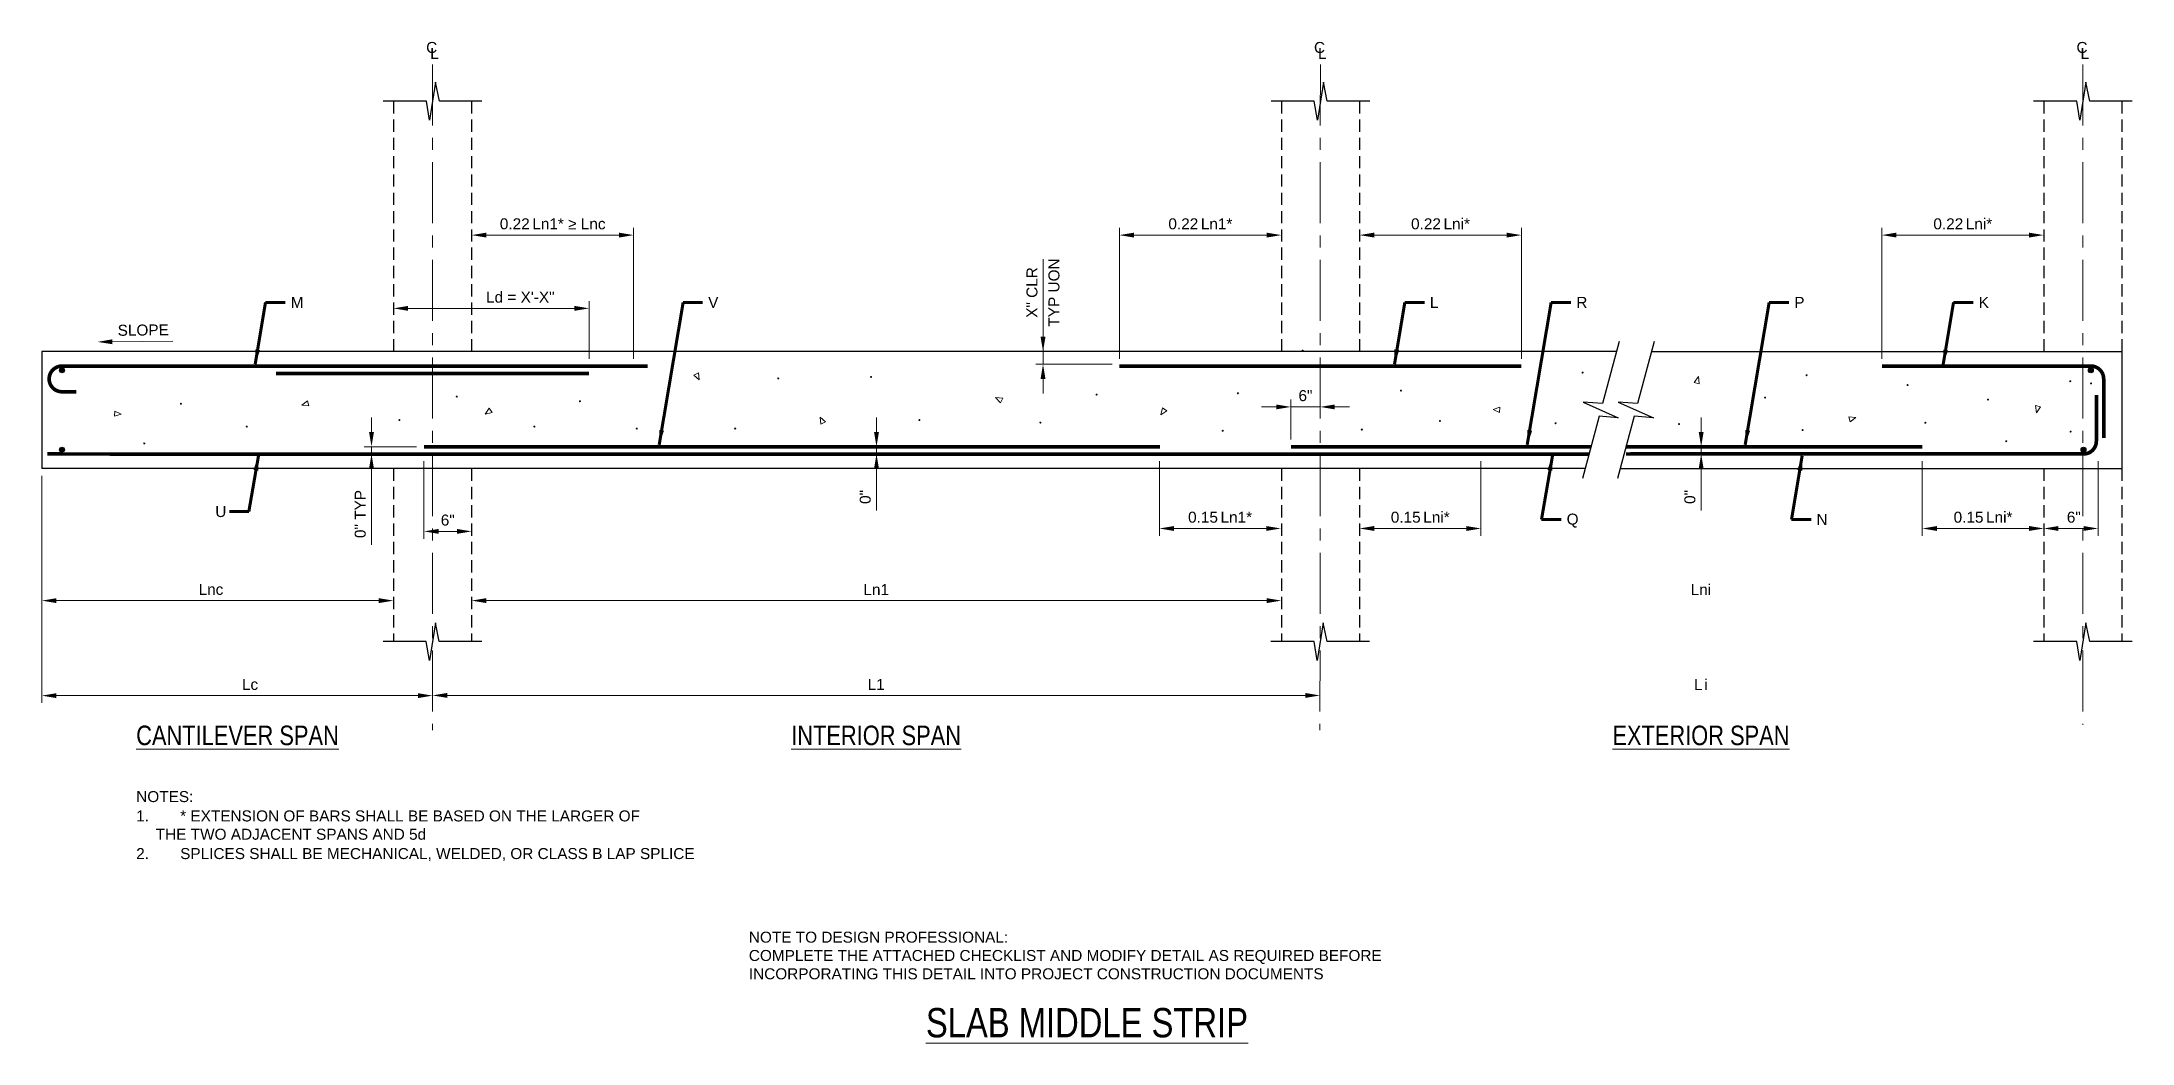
# Model space of a CAD drawing. Header units: inches. Extents: x 697 to 911, y 549 to 651.
import ezdxf

# ---------------------------------------------------------------- set-up
doc = ezdxf.new("R2010")
doc.units = ezdxf.units.IN
doc.header["$LTSCALE"] = 5
doc.header["$MEASUREMENT"] = 0
doc.linetypes.add('CENTER', pattern=[2, 1.25, -0.25, 0.25, -0.25])
doc.linetypes.add('HIDDEN', pattern=[0.375, 0.25, -0.125])
for name, color, linetype, lineweight in [('S-ANNO-DIMS', 1, 'Continuous', 20), ('S-ANNO-TEXT', 7, 'Continuous', 20), ('S-DELT-PATT', 7, 'Continuous', 15), ('S-DETL', 3, 'Continuous', 30), ('S-GRID', 9, 'CENTER', 20)]:
    doc.layers.add(name, color=color, linetype=linetype, lineweight=lineweight)
doc.styles.add('Romans', font='arial.ttf')
doc.dimstyles.get("Standard").update_dxf_attribs({"dimtxt": 0.18, "dimasz": 0.18, "dimexe": 0.18, "dimexo": 0.0625, "dimgap": 0.09, "dimtad": 0, "dimtih": 1, "dimtoh": 1, "dimdec": 4, "dimzin": 0, "dimdsep": 46, "dimtxsty": 'Standard', "dimcen": 0.09, "dimadec": 0, "dimazin": 0, "dimtfac": 1, "dimtdec": 4, "dimtofl": 0, "dimtmove": 0, "dimatfit": 3, "dimfxl": 1, "dimtolj": 1, "dimtzin": 0, "dimarcsym": 0})

msp = doc.modelspace()

# ---------------------------------------------------------------- texts
at = {"layer": 'S-ANNO-DIMS', "insert": (799.9612502735384, 625.3881508145694), "char_height": 1.125, "attachment_point": 5, "rotation": 90.00000000000001, "line_spacing_factor": 1.2, "style": 'Romans'}
msp.add_mtext('\\A1;X" CLR\\PTYP UON', dxfattribs=at)
at = {"layer": 'S-ANNO-DIMS', "char_height": 1.125, "attachment_point": 5, "style": 'Romans'}
for s, insert in [('Lni', (867.3110905182183, 594.968624815197)), ('\\A1;{\\T1.2;L}i', (867.3120246734287, 585.2384647728827))]:
    msp.add_mtext(s, dxfattribs=dict(at, insert=insert))
at = {"layer": 'S-ANNO-TEXT', "linetype": 'HIDDEN', "style": 'Romans'}
for s, p in [('C', (736.8105550295147, 649.9117160607057)), ('C', (827.7003058685222, 649.9117160607057)), ('C', (905.7594563706124, 649.9117160607057)), ('L', (737.2222064623951, 649.2947407901759)), ('L', (828.1119573014029, 649.2947407901759)), ('L', (906.1711078034926, 649.2947407901759))]:
    msp.add_text(s, height=1.125, dxfattribs=at).set_placement(p)
at = {"layer": 'S-ANNO-TEXT', "style": 'Romans', "width": 0.8}
for s, height, p in [('%%UCANTILEVER SPAN', 2, (707.1289319055729, 579.0452519488717)), ('%%UINTERIOR SPAN', 2, (774.1821426824066, 579.0452519488717)), ('%%UEXTERIOR SPAN', 2, (858.2484503214508, 579.0452519488717)), ('%%USLAB MIDDLE STRIP', 3, (787.972340287267, 549.1314306361551))]:
    msp.add_text(s, height=height, dxfattribs=at).set_placement(p)
at = {"layer": 'S-ANNO-TEXT', "attachment_point": 1, "style": 'Romans'}
for s, insert, char_height in [('\\A1;\\pxql;M', (722.9421643532544, 624.9393723036749), 1.125), ('\\A1;\\pxql;V', (765.6800293702712, 624.9393723036749), 1.125), ('\\A1;L', (839.5607394777566, 624.9393723036749), 1.125), ('\\A1;R', (854.5571589287277, 624.9393723036749), 1.125), ('\\A1;P', (876.8690021171873, 624.9393723036749), 1.125), ('\\A1;K', (895.7476546305637, 624.9393723036749), 1.125), ('\\A1;\\pxql;U', (715.2227618281216, 603.5240203355212), 1.125), ('\\A1;Q', (853.5660598439703, 602.750537498262), 1.125), ('\\A1;N', (879.1493115395391, 602.6968198993534), 1.125), ('NOTE TO DESIGN PROFESSIONAL: \\PCOMPLETE THE ATTACHED CHECKLIST AND MODIFY DETAIL AS REQUIRED BEFORE \\PINCORPORATING THIS DETAIL INTO PROJECT CONSTRUCTION DOCUMENTS', (769.8455670592587, 559.9491318639855), 1.124999992025816)]:
    msp.add_mtext(s, dxfattribs=dict(at, insert=insert, char_height=char_height))
at = {"layer": 'S-ANNO-TEXT', "insert": (705.2215765516651, 622.0773733714927), "char_height": 1.125, "attachment_point": 1, "rotation": 0.5968094512294425, "style": 'Romans'}
msp.add_mtext('\\A1;\\pxql;SLOPE', dxfattribs=at)
at = {"layer": 'S-ANNO-TEXT', "insert": (707.1289319055729, 574.341981650286), "char_height": 1.125, "width": 54.62669849063508, "attachment_point": 1, "style": 'Romans'}
msp.add_mtext('\\A1;\\pxi-1.7778,l1.7778,ql;NOTES:{\\H0.05556x;\\P\\H0.99999x;\\P\\H18x;1.^I* EXTENSION OF BARS SHALL BE BASED ON THE LARGER OF THE TWO ADJACENT }SPANS AND 5d{\\H0.05556x;\\P\\H0.99999x;\\P\\H18x;2.^ISPLICES SHALL BE MECHANICAL, WELDED, OR CLASS B LAP SPLICE}', dxfattribs=at)

# ---------------------------------------------------------------- blocks, each defined once
blk = doc.blocks.new('*D5')
at = {"layer": 'Defpoints', "color": 0, "transparency": 16777216}
for p in [(907.9813666713084, 608.8532343752795), (902.4134403408042, 601.2264848857674), (907.9813666713084, 601.2264848857674)]:
    blk.add_point(p, dxfattribs=at)
at = {"layer": 'S-ANNO-DIMS', "transparency": 16777216}
for p, q in [((907.9813666713084, 608.1032343752795), (907.9813666713084, 600.4764848857674)), ((903.9134403408042, 601.2264848857674), (906.4813666713084, 601.2264848857674))]:
    blk.add_line(p, q, dxfattribs=at)
for points in [[(903.9134403408042, 601.4764848857674), (903.9134403408042, 600.9764848857674), (902.4134403408042, 601.2264848857674)], [(906.4813666713084, 601.4764848857674), (906.4813666713084, 600.9764848857674), (907.9813666713084, 601.2264848857674)]]:
    blk.add_solid(points, dxfattribs=at)
at = {"layer": 'S-ANNO-DIMS', "transparency": 16777216, "insert": (905.4871351624437, 602.3752741081412), "char_height": 1.125, "attachment_point": 5, "style": 'Romans'}
blk.add_mtext('\\A1;6"    ', dxfattribs=at)
blk = doc.blocks.new('*D0')
at = {"layer": 'Defpoints', "color": 0, "transparency": 16777216}
for p in [(741.4645389997066, 631.2631669483915), (741.4645389997066, 619.3532343752786), (758.0440011020191, 617.8533994662471)]:
    blk.add_point(p, dxfattribs=at)
at = {"layer": 'S-ANNO-DIMS', "transparency": 16777216}
for p, q in [((758.0440011020191, 618.6033994662471), (758.0440011020191, 632.0131669483915)), ((756.5440011020191, 631.2631669483915), (742.9645389997066, 631.2631669483915))]:
    blk.add_line(p, q, dxfattribs=at)
for points in [[(742.9645389997066, 631.5131669483915), (742.9645389997066, 631.0131669483915), (741.4645389997066, 631.2631669483915)], [(756.5440011020191, 631.5131669483915), (756.5440011020191, 631.0131669483915), (758.0440011020191, 631.2631669483915)]]:
    blk.add_solid(points, dxfattribs=at)
at = {"layer": 'S-ANNO-DIMS', "transparency": 16777216, "insert": (749.764819360238, 632.4119561707653), "char_height": 1.125, "attachment_point": 5, "style": 'Romans'}
blk.add_mtext('\\A1;0.2{\\T1.3;2}Ln1* ≥ Lnc ', dxfattribs=at)
blk = doc.blocks.new('*D1')
at = {"layer": 'Defpoints', "color": 0, "transparency": 16777216}
for p in [(825.3308992319174, 613.6744859309163), (825.3308992319174, 609.6032343752793), (828.3313404521854, 609.6032343752793)]:
    blk.add_point(p, dxfattribs=at)
at = {"layer": 'S-ANNO-DIMS', "transparency": 16777216}
for p, q in [((825.3308992319174, 610.3532343752793), (825.3308992319174, 614.4244859309163)), ((823.8308992319174, 613.6744859309163), (822.3308992319174, 613.6744859309163)), ((828.3313404521854, 613.6744859309163), (825.3308992319174, 613.6744859309163)), ((829.8313404521854, 613.6744859309163), (831.3313404521854, 613.6744859309163))]:
    blk.add_line(p, q, dxfattribs=at)
for points in [[(823.8308992319174, 613.9244859309163), (823.8308992319174, 613.4244859309163), (825.3308992319174, 613.6744859309163)], [(829.8313404521854, 613.9244859309163), (829.8313404521854, 613.4244859309163), (828.3313404521854, 613.6744859309163)]]:
    blk.add_solid(points, dxfattribs=at)
at = {"layer": 'S-ANNO-DIMS', "transparency": 16777216, "insert": (826.8311198420514, 614.8232751532901), "char_height": 1.125, "attachment_point": 5, "style": 'Romans'}
blk.add_mtext('\\A1;6"', dxfattribs=at)
blk = doc.blocks.new('*D2')
at = {"layer": 'Defpoints', "color": 0, "transparency": 16777216}
for p in [(737.4645389997066, 584.1353789262071), (828.3120246734287, 584.1353789262071), (737.4645389997066, 581.1462539710546)]:
    blk.add_point(p, dxfattribs=at)
at = {"layer": 'S-ANNO-DIMS', "transparency": 16777216}
blk.add_line((826.8120246734287, 584.1353789262071), (738.9645389997066, 584.1353789262071), dxfattribs=at)
for points in [[(738.9645389997066, 584.3853789262071), (738.9645389997066, 583.8853789262071), (737.4645389997066, 584.1353789262071)], [(826.8120246734287, 584.3853789262071), (826.8120246734287, 583.8853789262071), (828.3120246734287, 584.1353789262071)]]:
    blk.add_solid(points, dxfattribs=at)
at = {"layer": 'S-ANNO-DIMS', "transparency": 16777216, "insert": (782.8882818365677, 585.2649832918278), "char_height": 1.125, "attachment_point": 5, "style": 'Romans'}
blk.add_mtext('\\A1;L1', dxfattribs=at)
blk = doc.blocks.new('*D3')
at = {"layer": 'Defpoints', "color": 0, "transparency": 16777216}
for p in [(807.7823874089567, 631.2631669483915), (824.361849511269, 631.2631669483915), (807.7823874089567, 617.8543826334084)]:
    blk.add_point(p, dxfattribs=at)
at = {"layer": 'S-ANNO-DIMS', "transparency": 16777216}
for p, q in [((807.7823874089567, 618.6043826334084), (807.7823874089567, 632.0131669483915)), ((822.861849511269, 631.2631669483915), (809.2823874089567, 631.2631669483915))]:
    blk.add_line(p, q, dxfattribs=at)
for points in [[(809.2823874089567, 631.5131669483915), (809.2823874089567, 631.0131669483915), (807.7823874089567, 631.2631669483915)], [(822.861849511269, 631.5131669483915), (822.861849511269, 631.0131669483915), (824.361849511269, 631.2631669483915)]]:
    blk.add_solid(points, dxfattribs=at)
at = {"layer": 'S-ANNO-DIMS', "transparency": 16777216, "insert": (816.0721184601128, 632.4119561707653), "char_height": 1.125, "attachment_point": 5, "style": 'Romans'}
blk.add_mtext('\\A1;0.2{\\T1.3;2}Ln1*', dxfattribs=at)
blk = doc.blocks.new('*D4')
at = {"layer": 'Defpoints', "color": 0, "transparency": 16777216}
for p in [(832.361849511269, 631.2631669483912), (832.361849511269, 619.3532343752786), (848.9413116135814, 617.8543826334082)]:
    blk.add_point(p, dxfattribs=at)
at = {"layer": 'S-ANNO-DIMS', "transparency": 16777216}
for p, q in [((848.9413116135814, 618.6043826334082), (848.9413116135814, 632.0131669483912)), ((847.4413116135814, 631.2631669483912), (833.861849511269, 631.2631669483912))]:
    blk.add_line(p, q, dxfattribs=at)
for points in [[(833.861849511269, 631.5131669483912), (833.861849511269, 631.0131669483912), (832.361849511269, 631.2631669483912)], [(847.4413116135814, 631.5131669483912), (847.4413116135814, 631.0131669483912), (848.9413116135814, 631.2631669483912)]]:
    blk.add_solid(points, dxfattribs=at)
at = {"layer": 'S-ANNO-DIMS', "transparency": 16777216, "insert": (840.6515805624252, 632.411956170765), "char_height": 1.125, "attachment_point": 5, "style": 'Romans'}
blk.add_mtext('\\A1;0.2{\\T1.3;2}Lni* ', dxfattribs=at)
blk = doc.blocks.new('*D6')
at = {"layer": 'Defpoints', "color": 0, "transparency": 16777216}
for p in [(736.5833232902631, 608.8532343752797), (741.4645389997066, 607.3532343752784), (736.5833232902631, 600.9308655349025)]:
    blk.add_point(p, dxfattribs=at)
at = {"layer": 'S-ANNO-DIMS', "transparency": 16777216}
for p, q in [((736.5833232902631, 608.1032343752797), (736.5833232902631, 600.1808655349025)), ((739.9645389997066, 600.9308655349025), (738.0833232902631, 600.9308655349025))]:
    blk.add_line(p, q, dxfattribs=at)
for points in [[(738.0833232902631, 601.1808655349025), (738.0833232902631, 600.6808655349025), (736.5833232902631, 600.9308655349025)], [(739.9645389997066, 601.1808655349025), (739.9645389997066, 600.6808655349025), (741.4645389997066, 600.9308655349025)]]:
    blk.add_solid(points, dxfattribs=at)
at = {"layer": 'S-ANNO-DIMS', "transparency": 16777216, "insert": (739.0239311449849, 602.0796547572763), "char_height": 1.125, "attachment_point": 5, "style": 'Romans'}
blk.add_mtext('\\A1;6"    ', dxfattribs=at)
blk = doc.blocks.new('*D7')
at = {"layer": 'Defpoints', "color": 0, "transparency": 16777216}
for p in [(731.2145389997066, 609.6032343752797), (736.5833232902634, 608.8532343752797), (736.5833251154689, 609.6032343752797)]:
    blk.add_point(p, dxfattribs=at)
at = {"layer": 'S-ANNO-DIMS', "transparency": 16777216}
for p, q in [((731.2145389997066, 611.1032343752797), (731.2145389997066, 612.6032343752797)), ((735.8333251154689, 609.6032343752797), (730.4645389997066, 609.6032343752797)), ((735.8333232902634, 608.8532343752797), (730.4645389997066, 608.8532343752797)), ((731.2145389997066, 609.6032343752797), (731.2145389997066, 608.8532343752797)), ((731.2145389997066, 607.3532343752797), (731.2145389997066, 599.5616245526328))]:
    blk.add_line(p, q, dxfattribs=at)
for points in [[(730.9645389997066, 611.1032343752797), (731.4645389997066, 611.1032343752797), (731.2145389997066, 609.6032343752797)], [(730.9645389997066, 607.3532343752797), (731.4645389997066, 607.3532343752797), (731.2145389997066, 608.8532343752797)]]:
    blk.add_solid(points, dxfattribs=at)
at = {"layer": 'S-ANNO-DIMS', "transparency": 16777216, "insert": (730.0657497773328, 602.7074294639559), "char_height": 1.125, "attachment_point": 5, "rotation": 90, "style": 'Romans'}
blk.add_mtext('\\A1;0" TYP', dxfattribs=at)
blk = doc.blocks.new('*D8')
at = {"layer": 'Defpoints', "color": 0, "transparency": 16777216}
for p in [(697.4645389997067, 607.3532343752784), (697.4645389997067, 584.1134647728827), (737.4645389997066, 584.1134647728827)]:
    blk.add_point(p, dxfattribs=at)
at = {"layer": 'S-ANNO-DIMS', "transparency": 16777216}
for p, q in [((697.4645389997067, 606.6032343752784), (697.4645389997067, 583.3634647728827)), ((735.9645389997066, 584.1134647728827), (698.9645389997067, 584.1134647728827))]:
    blk.add_line(p, q, dxfattribs=at)
for points in [[(698.9645389997067, 584.3634647728827), (698.9645389997067, 583.8634647728827), (697.4645389997067, 584.1134647728827)], [(735.9645389997066, 584.3634647728827), (735.9645389997066, 583.8634647728827), (737.4645389997066, 584.1134647728827)]]:
    blk.add_solid(points, dxfattribs=at)
at = {"layer": 'S-ANNO-DIMS', "transparency": 16777216, "insert": (718.7816959235951, 585.2568822353657), "char_height": 1.125, "attachment_point": 5, "style": 'Romans'}
blk.add_mtext('\\A1;Lc', dxfattribs=at)
blk = doc.blocks.new('*D9')
at = {"layer": 'Defpoints', "color": 0, "transparency": 16777216}
for p in [(844.7964323334157, 608.85323437528), (832.361849511269, 607.3532343752788), (832.361849511269, 601.2264848857674)]:
    blk.add_point(p, dxfattribs=at)
at = {"layer": 'S-ANNO-DIMS', "transparency": 16777216}
for p, q in [((844.7964323334157, 608.10323437528), (844.7964323334157, 600.4764848857674)), ((843.2964323334157, 601.2264848857674), (833.861849511269, 601.2264848857674))]:
    blk.add_line(p, q, dxfattribs=at)
for points in [[(833.861849511269, 601.4764848857674), (833.861849511269, 600.9764848857674), (832.361849511269, 601.2264848857674)], [(843.2964323334157, 601.4764848857674), (843.2964323334157, 600.9764848857674), (844.7964323334157, 601.2264848857674)]]:
    blk.add_solid(points, dxfattribs=at)
at = {"layer": 'S-ANNO-DIMS', "transparency": 16777216, "insert": (838.5791409223424, 602.3752741081412), "char_height": 1.125, "attachment_point": 5, "style": 'Romans'}
blk.add_mtext('\\A1;0.1{\\T1.3;5}Lni* ', dxfattribs=at)
blk = doc.blocks.new('*D10')
at = {"layer": 'Defpoints', "color": 0, "transparency": 16777216}
for p in [(889.9788437640699, 608.8524999115701), (902.4134403408042, 607.3532343752788), (902.4134403408042, 601.2264848857674)]:
    blk.add_point(p, dxfattribs=at)
at = {"layer": 'S-ANNO-DIMS', "transparency": 16777216}
for p, q in [((889.9788437640699, 608.1024999115701), (889.9788437640699, 600.4764848857674)), ((891.4788437640699, 601.2264848857674), (900.9134403408042, 601.2264848857674))]:
    blk.add_line(p, q, dxfattribs=at)
for points in [[(891.4788437640699, 601.4764848857674), (891.4788437640699, 600.9764848857674), (889.9788437640699, 601.2264848857674)], [(900.9134403408042, 601.4764848857674), (900.9134403408042, 600.9764848857674), (902.4134403408042, 601.2264848857674)]]:
    blk.add_solid(points, dxfattribs=at)
at = {"layer": 'S-ANNO-DIMS', "transparency": 16777216, "insert": (896.196142052437, 602.3752741081412), "char_height": 1.125, "attachment_point": 5, "style": 'Romans'}
blk.add_mtext('\\A1;0.1{\\T1.3;5}Lni* ', dxfattribs=at)
blk = doc.blocks.new('*D11')
at = {"layer": 'Defpoints', "color": 0, "transparency": 16777216}
for p in [(902.4134403408042, 631.2631669483915), (902.4134403408042, 619.3532343752786), (885.8339782384918, 617.8532343752781)]:
    blk.add_point(p, dxfattribs=at)
at = {"layer": 'S-ANNO-DIMS', "transparency": 16777216}
for p, q in [((885.8339782384918, 618.6032343752781), (885.8339782384918, 632.0131669483915)), ((887.3339782384918, 631.2631669483915), (900.9134403408042, 631.2631669483915))]:
    blk.add_line(p, q, dxfattribs=at)
for points in [[(887.3339782384918, 631.5131669483915), (887.3339782384918, 631.0131669483915), (885.8339782384918, 631.2631669483915)], [(900.9134403408042, 631.5131669483915), (900.9134403408042, 631.0131669483915), (902.4134403408042, 631.2631669483915)]]:
    blk.add_solid(points, dxfattribs=at)
at = {"layer": 'S-ANNO-DIMS', "transparency": 16777216, "insert": (894.123709289648, 632.4119561707653), "char_height": 1.125, "attachment_point": 5, "style": 'Romans'}
blk.add_mtext('\\A1;0.2{\\T1.3;2}Lni* ', dxfattribs=at)
blk = doc.blocks.new('*D12')
at = {"layer": 'Defpoints', "color": 0, "transparency": 16777216}
for p in [(697.4645389997067, 607.3532343752784), (697.4645389997067, 593.8422063191608), (733.4645389997066, 589.6416869706693)]:
    blk.add_point(p, dxfattribs=at)
at = {"layer": 'S-ANNO-DIMS', "transparency": 16777216}
blk.add_line((731.9645389997066, 593.8422063191608), (698.9645389997067, 593.8422063191608), dxfattribs=at)
for points in [[(698.9645389997067, 594.0922063191608), (698.9645389997067, 593.5922063191608), (697.4645389997067, 593.8422063191608)], [(731.9645389997066, 594.0922063191608), (731.9645389997066, 593.5922063191608), (733.4645389997066, 593.8422063191608)]]:
    blk.add_solid(points, dxfattribs=at)
at = {"layer": 'S-ANNO-DIMS', "transparency": 16777216, "insert": (714.7816959235951, 594.9856237816438), "char_height": 1.125, "attachment_point": 5, "style": 'Romans'}
blk.add_mtext('\\A1;Lnc ', dxfattribs=at)
blk = doc.blocks.new('*D13')
at = {"layer": 'Defpoints', "color": 0, "transparency": 16777216}
for p in [(799.9612502735393, 619.353234375279), (807.8410683760115, 619.353234375279), (807.7823874089571, 618.0407343752784)]:
    blk.add_point(p, dxfattribs=at)
at = {"layer": 'S-ANNO-DIMS', "transparency": 16777216}
for p, q in [((799.9612502735393, 628.7980672538604), (799.9612502735393, 619.353234375279)), ((799.9612502735393, 620.853234375279), (799.9612502735393, 622.353234375279)), ((799.9612502735393, 618.0407343752784), (799.9612502735393, 619.353234375279)), ((799.9612502735393, 618.0407343752784), (799.9612502735393, 619.353234375279)), ((807.0323874089571, 618.0407343752784), (799.2112502735393, 618.0407343752784)), ((799.9612502735393, 616.5407343752784), (799.9612502735393, 615.0407343752784))]:
    blk.add_line(p, q, dxfattribs=at)
for points in [[(799.7112502735393, 620.853234375279), (800.2112502735393, 620.853234375279), (799.9612502735393, 619.353234375279)], [(799.7112502735393, 616.5407343752784), (800.2112502735393, 616.5407343752784), (799.9612502735393, 618.0407343752784)]]:
    blk.add_solid(points, dxfattribs=at)
blk = doc.blocks.new('*D14')
at = {"layer": 'Defpoints', "color": 0, "transparency": 16777216}
for p in [(811.8721879786721, 608.8544966647617), (824.3067623029664, 607.3532343752788), (824.3067623029664, 601.2264848857674)]:
    blk.add_point(p, dxfattribs=at)
at = {"layer": 'S-ANNO-DIMS', "transparency": 16777216}
for p, q in [((811.8721879786721, 608.1044966647617), (811.8721879786721, 600.4764848857674)), ((813.3721879786721, 601.2264848857674), (822.8067623029664, 601.2264848857674))]:
    blk.add_line(p, q, dxfattribs=at)
for points in [[(813.3721879786721, 601.4764848857674), (813.3721879786721, 600.9764848857674), (811.8721879786721, 601.2264848857674)], [(822.8067623029664, 601.4764848857674), (822.8067623029664, 600.9764848857674), (824.3067623029664, 601.2264848857674)]]:
    blk.add_solid(points, dxfattribs=at)
at = {"layer": 'S-ANNO-DIMS', "transparency": 16777216, "insert": (818.089475140819, 602.3752741081412), "char_height": 1.125, "attachment_point": 5, "style": 'Romans'}
blk.add_mtext('\\A1;0.1{\\T1.3;5}Ln1* ', dxfattribs=at)
blk = doc.blocks.new('*D15')
at = {"layer": 'Defpoints', "color": 0, "transparency": 16777216}
for p in [(741.4645389997066, 607.3532343752784), (824.361849511269, 607.3532343752786), (741.4645389997066, 593.8422063191608)]:
    blk.add_point(p, dxfattribs=at)
at = {"layer": 'S-ANNO-DIMS', "transparency": 16777216}
blk.add_line((822.861849511269, 593.8422063191608), (742.9645389997066, 593.8422063191608), dxfattribs=at)
for points in [[(742.9645389997066, 594.0922063191608), (742.9645389997066, 593.5922063191608), (741.4645389997066, 593.8422063191608)], [(822.861849511269, 594.0922063191608), (822.861849511269, 593.5922063191608), (824.361849511269, 593.8422063191608)]]:
    blk.add_solid(points, dxfattribs=at)
at = {"layer": 'S-ANNO-DIMS', "transparency": 16777216, "insert": (782.8882818365676, 594.9718106847815), "char_height": 1.125, "attachment_point": 5, "style": 'Romans'}
blk.add_mtext('\\A1;Ln1', dxfattribs=at)
blk = doc.blocks.new('*D16')
at = {"layer": 'Defpoints', "color": 0, "transparency": 16777216}
for p in [(733.4645389997066, 623.7633755293834), (733.4645389997066, 619.3532343752786), (753.4893289399309, 617.8539197186199)]:
    blk.add_point(p, dxfattribs=at)
at = {"layer": 'S-ANNO-DIMS', "transparency": 16777216}
for p, q in [((751.9893289399309, 623.7633755293834), (734.9645389997066, 623.7633755293834)), ((753.4893289399309, 618.6039197186199), (753.4893289399309, 624.5133755293834))]:
    blk.add_line(p, q, dxfattribs=at)
for points in [[(734.9645389997066, 624.0133755293834), (734.9645389997066, 623.5133755293834), (733.4645389997066, 623.7633755293834)], [(751.9893289399309, 624.0133755293834), (751.9893289399309, 623.5133755293834), (753.4893289399309, 623.7633755293834)]]:
    blk.add_solid(points, dxfattribs=at)
at = {"layer": 'S-ANNO-DIMS', "transparency": 16777216, "insert": (746.4503479327112, 624.9067929918664), "char_height": 1.125, "attachment_point": 5, "style": 'Romans'}
blk.add_mtext('\\A1;Ld = X\'-X"', dxfattribs=at)
blk = doc.blocks.new('*D17')
at = {"layer": 'Defpoints', "color": 0, "transparency": 16777216}
for p in [(782.9131942554878, 609.6032343752795), (786.8518101687887, 609.6032343752795), (792.8518101687887, 608.8532343752795)]:
    blk.add_point(p, dxfattribs=at)
at = {"layer": 'S-ANNO-DIMS', "transparency": 16777216}
for p, q in [((782.9131942554878, 611.1032343752795), (782.9131942554878, 612.6032343752795)), ((786.1018101687887, 609.6032343752795), (782.1631942554878, 609.6032343752795)), ((792.1018101687887, 608.8532343752795), (782.1631942554878, 608.8532343752795)), ((782.9131942554878, 609.6032343752795), (782.9131942554878, 608.8532343752795)), ((782.9131942554878, 607.3532343752795), (782.9131942554878, 603.0601750301225))]:
    blk.add_line(p, q, dxfattribs=at)
for points in [[(782.6631942554878, 611.1032343752795), (783.1631942554878, 611.1032343752795), (782.9131942554878, 609.6032343752795)], [(782.6631942554878, 607.3532343752795), (783.1631942554878, 607.3532343752795), (782.9131942554878, 608.8532343752795)]]:
    blk.add_solid(points, dxfattribs=at)
at = {"layer": 'S-ANNO-DIMS', "transparency": 16777216, "insert": (781.7644050331139, 604.4567047027006), "char_height": 1.125, "attachment_point": 5, "rotation": 90, "style": 'Romans'}
blk.add_mtext('\\A1;0"', dxfattribs=at)
blk = doc.blocks.new('*D18')
at = {"layer": 'Defpoints', "color": 0, "transparency": 16777216}
for p in [(867.3360029371388, 609.6032343752794), (871.2746188504397, 609.6032343752794), (877.2746188504397, 608.8532343752794)]:
    blk.add_point(p, dxfattribs=at)
at = {"layer": 'S-ANNO-DIMS', "transparency": 16777216}
for p, q in [((867.3360029371388, 611.1032343752794), (867.3360029371388, 612.6032343752794)), ((870.5246188504397, 609.6032343752794), (866.5860029371388, 609.6032343752794)), ((876.5246188504397, 608.8532343752794), (866.5860029371388, 608.8532343752794)), ((867.3360029371388, 609.6032343752794), (867.3360029371388, 608.8532343752794)), ((867.3360029371388, 607.3532343752794), (867.3360029371388, 603.0601750301225))]:
    blk.add_line(p, q, dxfattribs=at)
for points in [[(867.0860029371388, 611.1032343752794), (867.5860029371388, 611.1032343752794), (867.3360029371388, 609.6032343752794)], [(867.0860029371388, 607.3532343752794), (867.5860029371388, 607.3532343752794), (867.3360029371388, 608.8532343752794)]]:
    blk.add_solid(points, dxfattribs=at)
at = {"layer": 'S-ANNO-DIMS', "transparency": 16777216, "insert": (866.1872137147649, 604.4567047027006), "char_height": 1.125, "attachment_point": 5, "rotation": 90, "style": 'Romans'}
blk.add_mtext('\\A1;0"', dxfattribs=at)

# ---------------------------------------------------------------- dimensions: what is measured, and where the dimension line sits
at = {"layer": 'S-ANNO-DIMS'}
for base, p1, p2, angle, text, override, picture, middle in [((741.4645389997066, 631.2631669483915), (758.0440011020191, 617.8533994662471), (741.4645389997066, 619.3532343752786), 180, '0.2{\\T1.3;2}Ln1* ≥ Lnc ', {"dimscale": 12, "dimtxt": 0.09375, "dimasz": 0.125, "dimexe": 0.0625, "dimgap": 0.0625, "dimtih": 0, "dimtoh": 0, "dimdec": 5, "dimrnd": 0.03125, "dimzin": 7, "dimlunit": 4, "dimtxsty": 'Romans', "dimcen": 0.125, "dimse1": 0, "dimse2": 1, "dimclrd": 256, "dimclre": 256, "dimclrt": 256, "dimadec": 4, "dimtdec": 5, "dimtofl": 1, "dimtvp": 1, "dimfrac": 2, "dimtzin": 3, "dimlwd": 65535, "dimlwe": 65535}, '*D0', (749.764819360238, 631.2631669483915)), ((807.7823874089567, 631.2631669483915), (824.361849511269, 631.2631669483915), (807.7823874089567, 617.8543826334084), 180, '0.2{\\T1.3;2}Ln1*', {"dimscale": 12, "dimtxt": 0.09375, "dimasz": 0.125, "dimexe": 0.0625, "dimgap": 0.0625, "dimtih": 0, "dimtoh": 0, "dimdec": 5, "dimrnd": 0.03125, "dimzin": 7, "dimlunit": 4, "dimtxsty": 'Romans', "dimcen": 0.125, "dimclrd": 256, "dimclre": 256, "dimclrt": 256, "dimadec": 4, "dimtdec": 5, "dimtofl": 1, "dimtvp": 1, "dimfrac": 2, "dimtzin": 3, "dimlwd": 65535, "dimlwe": 65535}, '*D3', (816.0721184601128, 631.2631669483915)), ((832.361849511269, 631.2631669483912), (848.9413116135814, 617.8543826334082), (832.361849511269, 619.3532343752786), 180, '0.2{\\T1.3;2}Lni* ', {"dimscale": 12, "dimtxt": 0.09375, "dimasz": 0.125, "dimexe": 0.0625, "dimgap": 0.0625, "dimtih": 0, "dimtoh": 0, "dimdec": 5, "dimrnd": 0.03125, "dimzin": 7, "dimlunit": 4, "dimtxsty": 'Romans', "dimcen": 0.125, "dimse2": 1, "dimclrd": 256, "dimclre": 256, "dimclrt": 256, "dimadec": 4, "dimtdec": 5, "dimtofl": 1, "dimtvp": 1, "dimfrac": 2, "dimtzin": 3, "dimlwd": 65535, "dimlwe": 65535}, '*D4', (840.6515805624252, 631.2631669483912)), ((733.4645389997066, 623.7633755293834), (753.4893289399309, 617.8539197186199), (733.4645389997066, 619.3532343752786), 180, 'Ld = X\'-X"', {"dimscale": 12, "dimtxt": 0.09375, "dimasz": 0.125, "dimexe": 0.0625, "dimgap": 0.0625, "dimtih": 0, "dimtoh": 0, "dimdec": 5, "dimrnd": 0.03125, "dimzin": 7, "dimlunit": 4, "dimtxsty": 'Romans', "dimcen": 0.125, "dimse2": 1, "dimclrd": 256, "dimclre": 256, "dimclrt": 256, "dimadec": 4, "dimtdec": 5, "dimtofl": 1, "dimtvp": 1, "dimfrac": 2, "dimtzin": 3, "dimlwd": 65535, "dimlwe": 65535}, '*D16', (746.4503479327112, 623.7633755293834)), ((799.9612502735393, 619.353234375279), (807.7823874089567, 618.0407343752781), (807.8410683760111, 619.3532343752788), 90, ' ', {"dimscale": 12, "dimtxt": 0.09375, "dimasz": 0.125, "dimexe": 0.0625, "dimgap": 0.0625, "dimtih": 0, "dimtoh": 0, "dimdec": 5, "dimrnd": 0.03125, "dimzin": 7, "dimlunit": 4, "dimtxsty": 'Romans', "dimcen": 0.125, "dimse1": 0, "dimse2": 1, "dimclrd": 256, "dimclre": 256, "dimclrt": 256, "dimadec": 4, "dimtdec": 5, "dimtofl": 1, "dimtmove": 1, "dimtvp": 1, "dimfrac": 2, "dimtzin": 3, "dimlwd": 65535, "dimlwe": 65535}, '*D13', (799.9612502735384, 628.04806725386)), ((825.3308992319174, 613.6744859309163), (828.3313404521854, 609.6032343752793), (825.3308992319174, 609.6032343752793), 180, '6"', {"dimscale": 12, "dimtxt": 0.09375, "dimasz": 0.125, "dimexe": 0.0625, "dimgap": 0.0625, "dimtih": 0, "dimtoh": 0, "dimdec": 5, "dimrnd": 0.03125, "dimzin": 7, "dimlunit": 4, "dimtxsty": 'Romans', "dimcen": 0.125, "dimse1": 1, "dimclrd": 256, "dimclre": 256, "dimclrt": 256, "dimadec": 4, "dimtdec": 5, "dimtofl": 1, "dimtvp": 1, "dimfrac": 2, "dimtzin": 3, "dimlwd": 65535, "dimlwe": 65535}, '*D1', (826.8311198420514, 613.6744859309163)), ((731.2145389997066, 609.6032343752797), (736.5833232902631, 608.8532343752795), (736.5833251154687, 609.6032343752795), 90, '0" TYP', {"dimscale": 12, "dimtxt": 0.09375, "dimasz": 0.125, "dimexe": 0.0625, "dimgap": 0.0625, "dimtih": 0, "dimtoh": 0, "dimdec": 5, "dimrnd": 0.03125, "dimzin": 7, "dimlunit": 4, "dimtxsty": 'Romans', "dimcen": 0.125, "dimclrd": 256, "dimclre": 256, "dimclrt": 256, "dimadec": 4, "dimtdec": 5, "dimtofl": 1, "dimtvp": 1, "dimfrac": 2, "dimtzin": 3, "dimlwd": 65535, "dimlwe": 65535}, '*D7', (731.2145389997066, 602.7074294639559)), ((782.9131942554878, 609.6032343752795), (792.8518101687882, 608.8532343752793), (786.8518101687882, 609.6032343752793), 90, '0"', {"dimscale": 12, "dimtxt": 0.09375, "dimasz": 0.125, "dimexe": 0.0625, "dimgap": 0.0625, "dimtih": 0, "dimtoh": 0, "dimdec": 5, "dimrnd": 0.03125, "dimzin": 7, "dimlunit": 4, "dimtxsty": 'Romans', "dimcen": 0.125, "dimclrd": 256, "dimclre": 256, "dimclrt": 256, "dimadec": 4, "dimtdec": 5, "dimtofl": 1, "dimtvp": 1, "dimfrac": 2, "dimtzin": 3, "dimlwd": 65535, "dimlwe": 65535}, '*D17', (782.9131942554877, 604.4567047027006)), ((867.3360029371388, 609.6032343752794), (877.2746188504392, 608.8532343752792), (871.2746188504392, 609.6032343752792), 90, '0"', {"dimscale": 12, "dimtxt": 0.09375, "dimasz": 0.125, "dimexe": 0.0625, "dimgap": 0.0625, "dimtih": 0, "dimtoh": 0, "dimdec": 5, "dimrnd": 0.03125, "dimzin": 7, "dimlunit": 4, "dimtxsty": 'Romans', "dimcen": 0.125, "dimclrd": 256, "dimclre": 256, "dimclrt": 256, "dimadec": 4, "dimtdec": 5, "dimtofl": 1, "dimtvp": 1, "dimfrac": 2, "dimtzin": 3, "dimlwd": 65535, "dimlwe": 65535}, '*D18', (867.3360029371387, 604.4567047027006)), ((736.5833232902631, 600.9308655349025), (741.4645389997066, 607.3532343752784), (736.5833232902631, 608.8532343752797), 180, '6"    ', {"dimscale": 12, "dimtxt": 0.09375, "dimasz": 0.125, "dimexe": 0.0625, "dimgap": 0.0625, "dimtih": 0, "dimtoh": 0, "dimdec": 5, "dimrnd": 0.03125, "dimzin": 7, "dimlunit": 4, "dimtxsty": 'Romans', "dimcen": 0.125, "dimse1": 1, "dimclrd": 256, "dimclre": 256, "dimclrt": 256, "dimadec": 4, "dimtdec": 5, "dimtofl": 1, "dimtvp": 1, "dimfrac": 2, "dimtzin": 3, "dimlwd": 65535, "dimlwe": 65535}, '*D6', (739.0239311449849, 600.9308655349025)), ((832.361849511269, 601.2264848857674), (844.7964323334157, 608.85323437528), (832.361849511269, 607.3532343752788), 180, '0.1{\\T1.3;5}Lni* ', {"dimscale": 12, "dimtxt": 0.09375, "dimasz": 0.125, "dimexe": 0.0625, "dimgap": 0.0625, "dimtih": 0, "dimtoh": 0, "dimdec": 5, "dimrnd": 0.03125, "dimzin": 7, "dimlunit": 4, "dimtxsty": 'Romans', "dimcen": 0.125, "dimse2": 1, "dimclrd": 256, "dimclre": 256, "dimclrt": 256, "dimadec": 4, "dimtdec": 5, "dimtofl": 1, "dimtvp": 1, "dimfrac": 2, "dimtzin": 3, "dimlwd": 65535, "dimlwe": 65535}, '*D9', (838.5791409223424, 601.2264848857674)), ((697.4645389997067, 584.1134647728827), (737.4645389997066, 584.1134647728827), (697.4645389997067, 607.3532343752784), 180, 'Lc', {"dimscale": 12, "dimtxt": 0.09375, "dimasz": 0.125, "dimexe": 0.0625, "dimgap": 0.0625, "dimtih": 0, "dimtoh": 0, "dimdec": 5, "dimrnd": 0.03125, "dimzin": 7, "dimlunit": 4, "dimtxsty": 'Romans', "dimcen": 0.125, "dimclrd": 256, "dimclre": 256, "dimclrt": 256, "dimadec": 4, "dimtdec": 5, "dimtofl": 1, "dimtvp": 1, "dimfrac": 2, "dimtzin": 3, "dimlwd": 65535, "dimlwe": 65535}, '*D8', (718.7816959235951, 584.1134647728827)), ((697.4645389997067, 593.8422063191608), (733.4645389997066, 589.6416869706693), (697.4645389997067, 607.3532343752784), 180, 'Lnc ', {"dimscale": 12, "dimtxt": 0.09375, "dimasz": 0.125, "dimexe": 0.0625, "dimgap": 0.0625, "dimtih": 0, "dimtoh": 0, "dimdec": 5, "dimrnd": 0.03125, "dimzin": 7, "dimlunit": 4, "dimtxsty": 'Romans', "dimcen": 0.125, "dimse1": 1, "dimse2": 1, "dimclrd": 256, "dimclre": 256, "dimclrt": 256, "dimadec": 4, "dimtdec": 5, "dimtofl": 1, "dimtvp": 1, "dimfrac": 2, "dimtzin": 3, "dimlwd": 65535, "dimlwe": 65535}, '*D12', (714.7816959235951, 593.8422063191608)), ((741.4645389997066, 593.8422063191608), (824.361849511269, 607.3532343752786), (741.4645389997066, 607.3532343752784), 180, 'Ln1', {"dimscale": 12, "dimtxt": 0.09375, "dimasz": 0.125, "dimexe": 0.0625, "dimgap": 0.0625, "dimtih": 0, "dimtoh": 0, "dimdec": 5, "dimrnd": 0.03125, "dimzin": 7, "dimlunit": 4, "dimtxsty": 'Romans', "dimcen": 0.125, "dimse1": 1, "dimse2": 1, "dimclrd": 256, "dimclre": 256, "dimclrt": 256, "dimadec": 4, "dimtdec": 5, "dimtofl": 1, "dimtvp": 1, "dimfrac": 2, "dimtzin": 3, "dimlwd": 65535, "dimlwe": 65535}, '*D15', (782.8882818365676, 593.8422063191608)), ((737.4645389997066, 584.1353789262071), (828.3120246734287, 584.1353789262071), (737.4645389997066, 581.1462539710546), 180, 'L1', {"dimscale": 12, "dimtxt": 0.09375, "dimasz": 0.125, "dimexe": 0.0625, "dimgap": 0.0625, "dimtih": 0, "dimtoh": 0, "dimdec": 5, "dimrnd": 0.03125, "dimzin": 7, "dimlunit": 4, "dimtxsty": 'Romans', "dimcen": 0.125, "dimse2": 1, "dimclrd": 256, "dimclre": 256, "dimclrt": 256, "dimadec": 4, "dimtdec": 5, "dimtofl": 1, "dimtvp": 1, "dimfrac": 2, "dimtzin": 3, "dimlwd": 65535, "dimlwe": 65535}, '*D2', (782.8882818365677, 584.1353789262071))]:
    dim = msp.add_linear_dim(base=base, p1=p1, p2=p2, angle=angle, text=text, dimstyle='Standard', override=override, dxfattribs=at)
    dim.commit()
    dim.dimension.update_dxf_attribs({"geometry": picture, "text_midpoint": middle, "dimtype": 128})
for base, p1, p2, text, override, picture, middle in [((902.4134403408042, 631.2631669483915), (885.8339782384918, 617.8532343752781), (902.4134403408042, 619.3532343752786), '0.2{\\T1.3;2}Lni* ', {"dimscale": 12, "dimtxt": 0.09375, "dimasz": 0.125, "dimexe": 0.0625, "dimgap": 0.0625, "dimtih": 0, "dimtoh": 0, "dimdec": 5, "dimrnd": 0.03125, "dimzin": 7, "dimlunit": 4, "dimtxsty": 'Romans', "dimcen": 0.125, "dimse2": 1, "dimclrd": 256, "dimclre": 256, "dimclrt": 256, "dimadec": 4, "dimtdec": 5, "dimtofl": 1, "dimtvp": 1, "dimfrac": 2, "dimtzin": 3, "dimlwd": 65535, "dimlwe": 65535}, '*D11', (894.123709289648, 631.2631669483915)), ((824.3067623029664, 601.2264848857674), (811.8721879786721, 608.8544966647617), (824.3067623029664, 607.3532343752788), '0.1{\\T1.3;5}Ln1* ', {"dimscale": 12, "dimtxt": 0.09375, "dimasz": 0.125, "dimexe": 0.0625, "dimgap": 0.0625, "dimtih": 0, "dimtoh": 0, "dimdec": 5, "dimrnd": 0.03125, "dimzin": 7, "dimlunit": 4, "dimtxsty": 'Romans', "dimcen": 0.125, "dimse2": 1, "dimclrd": 256, "dimclre": 256, "dimclrt": 256, "dimadec": 4, "dimtdec": 5, "dimtofl": 1, "dimtvp": 1, "dimfrac": 2, "dimtzin": 3, "dimlwd": 65535, "dimlwe": 65535}, '*D14', (818.089475140819, 601.2264848857674)), ((902.4134403408042, 601.2264848857674), (889.9788437640699, 608.8524999115701), (902.4134403408042, 607.3532343752788), '0.1{\\T1.3;5}Lni* ', {"dimscale": 12, "dimtxt": 0.09375, "dimasz": 0.125, "dimexe": 0.0625, "dimgap": 0.0625, "dimtih": 0, "dimtoh": 0, "dimdec": 5, "dimrnd": 0.03125, "dimzin": 7, "dimlunit": 4, "dimtxsty": 'Romans', "dimcen": 0.125, "dimse2": 1, "dimclrd": 256, "dimclre": 256, "dimclrt": 256, "dimadec": 4, "dimtdec": 5, "dimtofl": 1, "dimtvp": 1, "dimfrac": 2, "dimtzin": 3, "dimlwd": 65535, "dimlwe": 65535}, '*D10', (896.196142052437, 601.2264848857674)), ((907.9813666713084, 601.2264848857674), (902.4134403408042, 601.2264848857674), (907.9813666713084, 608.8532343752795), '6"    ', {"dimscale": 12, "dimtxt": 0.09375, "dimasz": 0.125, "dimexe": 0.0625, "dimgap": 0.0625, "dimtih": 0, "dimtoh": 0, "dimdec": 5, "dimrnd": 0.03125, "dimzin": 7, "dimlunit": 4, "dimtxsty": 'Romans', "dimcen": 0.125, "dimclrd": 256, "dimclre": 256, "dimclrt": 256, "dimadec": 4, "dimtdec": 5, "dimtofl": 1, "dimtvp": 1, "dimfrac": 2, "dimtzin": 3, "dimlwd": 65535, "dimlwe": 65535}, '*D5', (905.4871351624437, 601.2264848857674))]:
    dim = msp.add_linear_dim(base=base, p1=p1, p2=p2, text=text, dimstyle='Standard', override=override, dxfattribs=at)
    dim.commit()
    dim.dimension.update_dxf_attribs({"geometry": picture, "text_midpoint": middle, "dimtype": 128})

# ---------------------------------------------------------------- hatches: boundary and pattern name
at = {"layer": 'S-DETL', "linetype": 'Continuous'}
h = msp.add_hatch(color=256, dxfattribs=at)
h.dxf.hatch_style = 1
edge = h.paths.add_edge_path()
edge.add_line((699.5769719482862, 617.1657343752784), (699.4771060511223, 617.1657343752784))
edge.add_arc((699.5382752120929, 617.419739760097), 0.2612669167167478, 180.8784144535417, 256.4599399115657, ccw=False)
edge.add_arc((699.5270389997042, 617.4157343752784), 0.25, 0, 180, ccw=False)
edge.add_arc((699.5158027873156, 617.419739760097), 0.2612669167167214, 283.5400600884283, 359.1215855464582, ccw=False)
h = msp.add_hatch(color=256, dxfattribs=at)
h.dxf.hatch_style = 1
edge = h.paths.add_edge_path()
edge.add_line((907.2812996198903, 617.6684293435821), (907.1814337227264, 617.6684293435821))
edge.add_arc((907.242602883697, 617.4144239587636), 0.2612669167167478, 103.5400600884343, 179.1215855464583)
edge.add_arc((907.2313666713084, 617.4184293435821), 0.25, 180, 360)
edge.add_arc((907.2201304589197, 617.4144239587636), 0.2612669167167214, 0.8784144535417695, 76.45993991157174)
h = msp.add_hatch(color=256, dxfattribs=at)
h.dxf.hatch_style = 1
edge = h.paths.add_edge_path()
edge.add_line((699.5769719482862, 609.0407490844274), (699.4771060511223, 609.0407490844274))
edge.add_arc((699.5382752120929, 609.294754469246), 0.2612669167167478, 180.8784144535417, 256.4599399115657, ccw=False)
edge.add_arc((699.5270389997042, 609.2907490844274), 0.25, 0, 180, ccw=False)
edge.add_arc((699.5158027873156, 609.294754469246), 0.2612669167167214, 283.5400600884283, 359.1215855464582, ccw=False)
h = msp.add_hatch(color=256, dxfattribs=at)
h.dxf.hatch_style = 1
edge = h.paths.add_edge_path()
edge.add_line((906.5313742674865, 609.0433973560005), (906.4315083703226, 609.0433973560005))
edge.add_arc((906.4926775312932, 609.297402740819), 0.2612669167167478, 180.8784144535417, 256.4599399115657, ccw=False)
edge.add_arc((906.4814413189046, 609.2933973560005), 0.25, 0, 180, ccw=False)
edge.add_arc((906.4702051065159, 609.297402740819), 0.2612669167167214, 283.5400600884283, 359.1215855464582, ccw=False)

# ---------------------------------------------------------------- linework, layer by layer
at = {"layer": 'S-ANNO-DIMS'}
for points in [[(832.361849511269, 593.8422063191608, 0, 0.5, 0), (833.8570275933733, 593.8430099721435, 0, 0, 0), (858.2816298859897, 593.8430099721434, 0, 0, 0), (858.8441298859897, 594.9680099721434, 0, 0, 0), (858.8441298859897, 592.7180099721434, 0, 0, 0), (859.4066298859897, 593.8430099721434, 0, 0, 0), (900.9134403408042, 593.8469948812383, 0.5, 0, 0), (902.4086184229085, 593.8461912282555, 0, 0, 0)], [(828.3168465913244, 584.1126611198999, 0, 0.5, 0), (829.8120246734287, 584.1134647728827, 0, 0, 0), (858.2864518038854, 584.1134647728827, 0, 0, 0), (858.8489518038854, 585.2384647728827, 0, 0, 0), (858.8489518038854, 582.9884647728827, 0, 0, 0), (859.4114518038854, 584.1134647728827, 0, 0, 0), (904.9134403408042, 584.1134647728827, 0.5, 0, 0), (906.4086184229085, 584.1126611198999, 0, 0, 0)]]:
    msp.add_lwpolyline(points, format="xyseb", dxfattribs=at)
at = {"layer": 'S-ANNO-TEXT'}
msp.add_lwpolyline([(704.6770918942531, 620.3449708750179), (710.888044160041, 620.4096682944531)], dxfattribs=at)
msp.add_solid([(704.6796959196462, 620.0949844372822), (703.1771732678393, 620.3293467226592), (704.67448786886, 620.5949573127534)], dxfattribs=at)
at = {"layer": 'S-DELT-PATT', "flags": 128}
for points in [[(826.5939331741287, 619.4373567764052, -1), (826.4902531741285, 619.4373567764052, -1)], [(772.9027977324369, 616.5942078022296, -1), (772.7991177324367, 616.5942078022296, -1)], [(782.4139421513183, 616.7452958908922, -1), (782.3102621513182, 616.7452958908922, -1)], [(855.25616763307, 617.1885753957555, -1), (855.1524876330699, 617.1885753957555, -1)], [(878.1870381971561, 616.918939821404, -1), (878.0833581971559, 616.918939821404, -1)], [(905.1798133657138, 616.3087486543214, -1), (905.0761333657136, 616.3087486543214, -1)], [(739.9948785468906, 614.7261679347699, -1), (739.8911985468905, 614.7261679347699, -1)], [(752.6106949917886, 614.2591569882385, -1), (752.5070149917884, 614.2591569882385, -1)], [(805.4908489248495, 614.9370078435364, -1), (805.3871689248493, 614.9370078435364, -1)], [(819.9624762506877, 615.066041679606, -1), (819.8587962506875, 615.066041679606, -1)], [(836.6491959956669, 615.3432755474506, -1), (836.5455159956667, 615.3432755474506, -1)], [(873.9380802335539, 614.6270413580811, -1), (873.8344002335538, 614.6270413580811, -1)], [(888.5135890561636, 615.9059019458792, -1), (888.4099090561634, 615.9059019458792, -1)], [(896.7620654660944, 614.420966547245, -1), (896.6583854660943, 614.420966547245, -1)], [(907.3029011277962, 616.0841424716815, -1), (907.199221127796, 616.0841424716815, -1)], [(711.7594782332955, 613.9922919107922, -1), (711.6557982332953, 613.9922919107922, -1)], [(734.120845970364, 612.3243979124178, -1), (734.0171659703639, 612.3243979124178, -1)], [(787.3648276041196, 612.3319295885877, -1), (787.2611476041194, 612.3319295885877, -1)], [(799.7420345010681, 612.0644531992363, -1), (799.638354501068, 612.0644531992363, -1)], [(840.647872560054, 612.243869324857, -1), (840.5441925600538, 612.243869324857, -1)], [(852.490976081944, 611.9980945081526, -1), (852.3872960819439, 611.9980945081526, -1)], [(890.3401765310813, 612.0562318378394, -1), (890.2364965310811, 612.0562318378394, -1)], [(708.0111908290129, 609.9424524216703, -1), (707.9075108290127, 609.9424524216703, -1)], [(718.5012621016668, 611.6572371781355, -1), (718.3975821016667, 611.6572371781355, -1)], [(747.938169384781, 611.6572371781355, -1), (747.8344893847808, 611.6572371781355, -1)], [(758.4179696977254, 611.4570913090503, -1), (758.3142896977253, 611.4570913090503, -1)], [(768.4972766675702, 611.4570913090503, -1), (768.39359666757, 611.4570913090503, -1)], [(818.4063214611837, 611.2370386163731, -1), (818.3026414611835, 611.2370386163731, -1)], [(832.6505261663355, 611.3466711367729, -1), (832.5468461663353, 611.3466711367729, -1)], [(865.1295435444839, 611.9176129445838, -1), (865.0258635444837, 611.9176129445838, -1)], [(877.7772572124562, 611.3069985615667, -1), (877.673577212456, 611.3069985615667, -1)], [(898.6223012785307, 610.1599305507449, -1), (898.5186212785305, 610.1599305507449, -1)], [(905.2119126404549, 611.1427829415985, -1), (905.1082326404547, 611.1427829415985, -1)]]:
    msp.add_lwpolyline(points, format="xyb", close=True, dxfattribs=at)
for points in [[(764.2260182266216, 616.9310640710412), (764.7612359627509, 616.4301496668053), (764.706523013903, 617.1551271331306)], [(867.1474166072093, 616.0517334057204), (867.0593976071453, 616.779487430832), (866.635303624921, 616.1889536657583)], [(724.6800218472359, 614.3035114589985), (724.093777873815, 613.8634077563714), (724.8172421072735, 613.79139847671)], [(795.8332902027707, 614.582552874471), (795.1013080575937, 614.6222442410458), (795.609227140681, 614.1020480871896)], [(704.8969006925659, 612.714142651659), (705.5983141598203, 612.9271976055851), (704.9431087823875, 613.2423035351295)], [(743.2620836929896, 613.5516725428015), (742.8617188886363, 612.937603093249), (743.5661815143704, 613.1173758453415)], [(777.6948909341178, 612.1368232272146), (777.1596731979885, 612.6377376314506), (777.2143861468363, 611.9127601651253)], [(812.1889554232242, 613.5795836852744), (812.0227596920989, 612.8656143271124), (812.6232521206842, 613.2754858638933)], [(846.73981101999, 613.6373018208494), (846.0383975527355, 613.4242468669235), (846.6936029301686, 613.109140937379)], [(882.5873327232447, 612.1437130493824), (883.1735766966657, 612.5838167520095), (882.4501124632069, 612.6558260316709)], [(901.5749525356872, 613.8040487281688), (901.6629715357516, 613.0762947030572), (902.0870655179759, 613.6668284681309)]]:
    msp.add_lwpolyline(points, close=True, dxfattribs=at)
at = {"layer": 'S-DETL', "linetype": 'HIDDEN'}
for p, q in [((733.4645389997066, 644.9776962409162), (733.4645389997066, 619.3532343752786)), ((741.4645389997066, 644.9776962409162), (741.4645389997066, 619.3532343752786)), ((824.361849511269, 644.9777305363452), (824.361849511269, 619.3532343752788)), ((832.361849511269, 644.9777305363452), (832.361849511269, 619.3532343752788)), ((902.4134403408042, 644.9776962409162), (902.4134403408042, 619.353234375279)), ((910.4134403408042, 644.9776962409162), (910.4134403408042, 619.353234375279)), ((733.4645389997066, 607.3532343752784), (733.4645389997066, 589.6416869706693)), ((741.4645389997066, 607.3532343752784), (741.4645389997066, 589.6416869706693)), ((824.361849511269, 607.3532343752784), (824.361849511269, 589.6417212660983)), ((832.361849511269, 607.353234375279), (832.361849511269, 589.6417212660983)), ((902.4134403408042, 607.3532343752788), (902.4134403408042, 589.6417212660983)), ((910.4134403408042, 607.3532343752788), (910.4134403408042, 589.6417212660983))]:
    msp.add_line(p, q, dxfattribs=at)
at = {"layer": 'S-DETL', "linetype": 'Continuous'}
for p, q in [((733.4645389997066, 619.3532343752786), (697.4645389997066, 619.3532343752785)), ((697.4645389997066, 619.3532343752785), (697.4645389997066, 607.3532343752786)), ((741.4645389997066, 619.3532343752786), (733.4645389997066, 619.3532343752786)), ((858.6594061051159, 619.353234375279), (741.4645389997066, 619.3532343752786)), ((862.2538878118265, 619.353234375279), (910.4134403408042, 619.353234375279)), ((910.4134403408042, 619.353234375279), (910.4134403408042, 607.3532343752788)), ((855.4440157959424, 607.3532343752787), (697.4645389997067, 607.3532343752784)), ((859.0384975026531, 607.3532343752788), (910.4134403408042, 607.3532343752788))]:
    msp.add_line(p, q, dxfattribs=at)
for points in [[(742.5140506020792, 644.9776962409162), (738.1730797135407, 644.9776962409162), (737.7729980471014, 646.9209882395023), (737.1560799523119, 643.0344042423301), (736.8321979525482, 644.9776962409162), (732.4150273973343, 644.9776962409162)], [(833.4015994758764, 644.9778610930855), (829.0606285873376, 644.9778610930855), (828.6605469208984, 646.9211530916716), (828.0436288261088, 643.0345690944994), (827.7197468263452, 644.9778610930855), (823.3025762711312, 644.9778610930855)], [(911.4629519431768, 644.9776962409162), (907.1219810546385, 644.9776962409162), (906.7218993881992, 646.9209882395023), (906.1049812934097, 643.0344042423301), (905.781099293646, 644.9776962409162), (901.363928738432, 644.9776962409162)], [(858.9275667963792, 620.3540236996666), (857.2350947815002, 614.0376321497483), (855.2544700971738, 614.1541439149393), (858.8489518038845, 612.5523248356182), (856.8880490445243, 612.7424398268057), (855.175855104679, 606.3524450508905)], [(862.5220485030899, 620.3540236996666), (860.8295764882104, 614.0376321497483), (858.8489518038845, 614.1541439149393), (862.4434335105951, 612.5523248356182), (860.482530751235, 612.7424398268057), (858.7703368113897, 606.3524450508905)], [(742.5006323488541, 589.6416869706693), (738.1596614603153, 589.6416869706693), (737.7595797938762, 591.5849789692554), (737.1426616990867, 587.6983949720832), (736.818779699323, 589.6416869706693), (732.4016091441089, 589.6416869706693)], [(833.3979428604165, 589.6417212660983), (829.0569719718777, 589.6417212660983), (828.6568903054389, 591.5850132646844), (828.0399722106494, 587.6984292675122), (827.7160902108857, 589.6417212660983), (823.2989196556713, 589.6417212660983)], [(911.4629519431768, 589.6417212660983), (907.121981054638, 589.6417212660983), (906.7218993881992, 591.5850132646844), (906.1049812934097, 587.6984292675122), (905.781099293646, 589.6417212660983), (901.3639287384316, 589.6417212660983)]]:
    msp.add_lwpolyline(points, dxfattribs=at)
at = {"layer": 'S-DETL', "const_width": 0.375}
for points in [[(759.4893289399309, 617.8532343752784), (699.5270389997042, 617.8532343752784, 0.9948031850338042), (699.5133621000116, 615.2283056372454)], [(885.8339782384918, 617.8559293435821), (907.2313666713084, 617.8559293435821, -0.414213562373095), (908.5438666713084, 616.5434293435821), (908.5438666713084, 610.4940980046072)], [(859.6592746459463, 608.8532343752788), (906.4814413189046, 608.8558973560005, 0.4141969043571128), (907.7938666713084, 610.1683973538777), (907.7938666713084, 614.8979800515219)]]:
    msp.add_lwpolyline(points, format="xyb", dxfattribs=at)
for points in [[(753.4893289399309, 617.1032343752784), (721.4397488496999, 617.10582733476)], [(701.0133621000116, 615.2283056372454), (699.5133621000116, 615.2283056372454)], [(698.0270568153168, 608.8533667562128), (855.8459395845897, 608.8409860560251)]]:
    msp.add_lwpolyline(points, dxfattribs=at)
at = {"layer": 'S-DETL', "linetype": 'Continuous', "const_width": 0.375}
for points in [[(807.7823874089567, 617.853234375278), (848.9413116135814, 617.8532343752779)], [(736.5833251154687, 609.6032343752795), (811.9314015737581, 609.6032343752793)], [(856.0469014789127, 609.6032343752793), (825.3308992319174, 609.6032343752793)], [(855.8459395845892, 608.8532343752793), (844.7964323334157, 608.85323437528)], [(889.9788437640699, 609.6032343752793), (859.6413831856233, 609.6032343752793)]]:
    msp.add_lwpolyline(points, dxfattribs=at)
at = {"layer": 'S-DETL', "linetype": 'Continuous'}
for centre in [(699.5270389997042, 617.4157343752784), (907.2313666713084, 617.4184293435821), (699.5270389997042, 609.2907490844274), (906.4814413189046, 609.2933973560005)]:
    msp.add_circle(centre, 0.25, dxfattribs=at)
at = {"layer": 'S-GRID'}
for p, q in [((737.4645389997066, 648.7322407901759), (737.4645389997066, 580.5865074262213)), ((828.3542898387144, 648.7322407901759), (828.314321975521, 580.5865074262213)), ((906.4134403408042, 648.7322407901759), (906.4134403408042, 581.1243741131595))]:
    msp.add_line(p, q, dxfattribs=at)

msp.set_redraw_order([(e.dxf.handle, doc.entitydb.next_handle()) for e in msp.query("TEXT MTEXT ATTDEF DIMENSION ARC_DIMENSION")])  # texts and dimensions are drawn at this point

# ---------------------------------------------------------------- leaders
at = {"layer": 'S-ANNO-TEXT'}
for points in [[(719.3139857103022, 618.0407343752784), (720.3796643532545, 624.3768723036749), (722.3796643532545, 624.3768723036749)], [(760.6642785337035, 609.7907343752794), (763.1175293702712, 624.3768723036749), (765.1175293702712, 624.3768723036749)], [(835.9325608348039, 618.0407343752781), (836.9982394777566, 624.3768723036749), (838.9982394777566, 624.3768723036749)], [(849.5414080921599, 609.7907343752793), (851.9946589287277, 624.3768723036749), (853.9946589287277, 624.3768723036749)], [(871.8532512806195, 609.7907343752793), (874.3065021171873, 624.3768723036749), (876.3065021171873, 624.3768723036749)], [(892.1168480099717, 618.0251093752777), (893.1851546305637, 624.3768723036749), (895.1851546305637, 624.3768723036749)], [(719.6310757821655, 608.6657343752795), (718.6700674215732, 602.9519279071446), (716.6700674215732, 602.9519279071446)], [(852.1020413462569, 608.665491708331), (851.0035598439703, 602.1343198993534), (853.0035598439703, 602.1343198993534)], [(877.6852930418257, 608.665491708331), (876.5868115395391, 602.1343198993534), (878.5868115395391, 602.1343198993534)]]:
    msp.add_leader(points, dimstyle='Standard', override={"dimscale": 12, "dimtxt": 0.09375, "dimasz": 0.125, "dimexe": 0.0625, "dimgap": 0.0625, "dimtih": 0, "dimtoh": 0, "dimdec": 5, "dimlfac": 12, "dimrnd": 0.03125, "dimzin": 7, "dimlunit": 4, "dimtxsty": 'Romans', "dimcen": 0.125, "dimclrd": 256, "dimclre": 256, "dimclrt": 256, "dimadec": 4, "dimtdec": 5, "dimtofl": 1, "dimtvp": 1, "dimfrac": 2, "dimtzin": 3, "dimlwd": 65535, "dimlwe": 65535}, dxfattribs=at)

doc.saveas('drawing.dxf')
